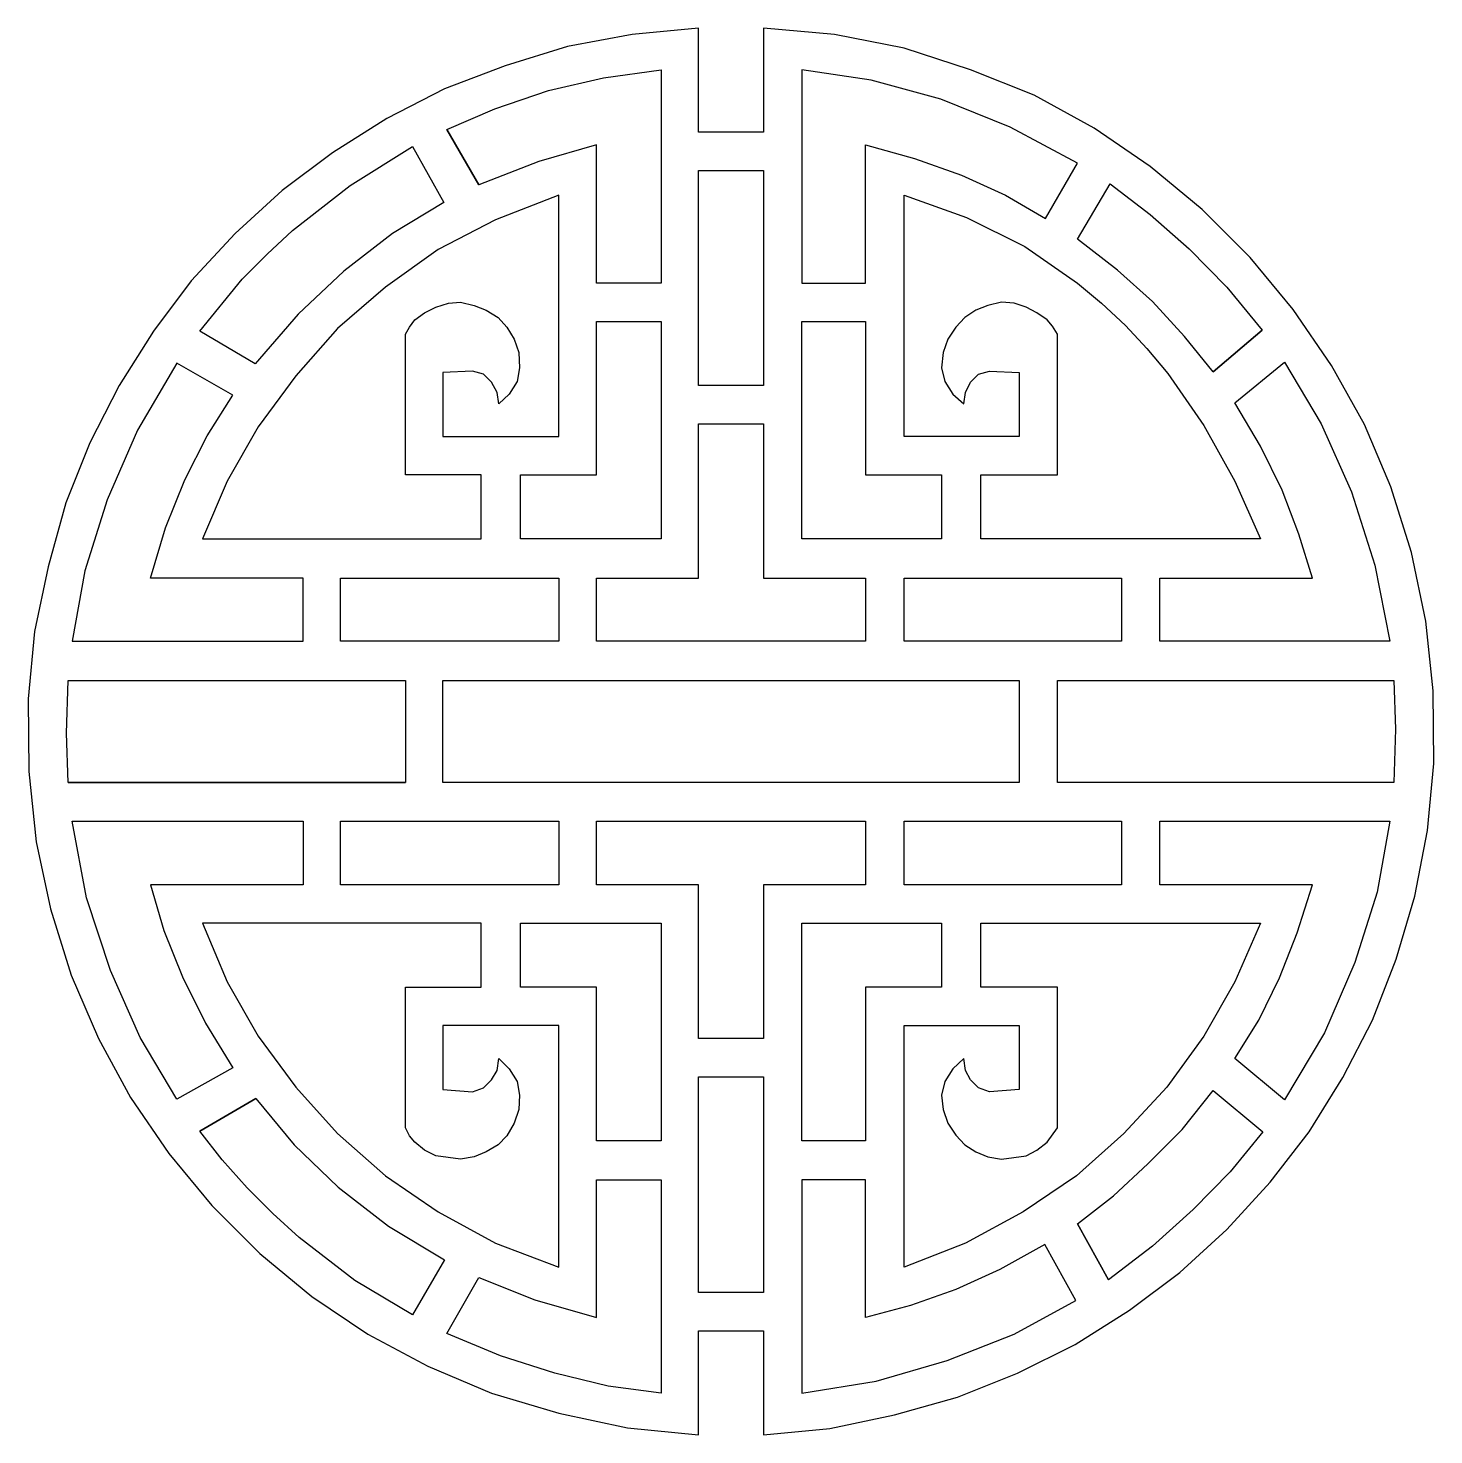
# Model space of a CAD drawing. Header units: centimetres. Extents: x 18.31 to 27.22, y -9.23 to -0.32.
import ezdxf

# ---------------------------------------------------------------- set-up
doc = ezdxf.new("R2010")
doc.units = ezdxf.units.CM
doc.header["$MEASUREMENT"] = 0
doc.layers.add('layer 1', color=7, linetype='Continuous')

msp = doc.modelspace()

# ---------------------------------------------------------------- linework, layer by layer
at = {"layer": 'layer 1', "color": 250}
for points, knots in [([(22.96891, -0.31871), (22.96891, -0.31871), (23.4195, -0.35922), (23.4195, -0.35922), (23.4195, -0.35922), (23.4195, -0.35922), (23.85996, -0.44528), (23.85996, -0.44528), (23.85996, -0.44528), (23.85996, -0.44528), (24.28018, -0.58196), (24.28018, -0.58196), (24.28018, -0.58196), (24.28018, -0.58196), (24.68521, -0.74397), (24.68521, -0.74397), (24.68521, -0.74397), (24.68521, -0.74397), (25.06492, -0.95156), (25.06492, -0.95156), (25.06492, -0.95156), (25.06492, -0.95156), (25.41932, -1.19456), (25.41932, -1.19456), (25.41932, -1.19456), (25.41932, -1.19456), (25.7484, -1.46795), (25.7484, -1.46795), (25.7484, -1.46795), (25.7484, -1.46795), (26.05217, -1.77174), (26.05217, -1.77174), (26.05217, -1.77174), (26.05217, -1.77174), (26.32556, -2.10081), (26.32556, -2.10081), (26.32556, -2.10081), (26.32556, -2.10081), (26.56858, -2.45522), (26.56858, -2.45522), (26.56858, -2.45522), (26.56858, -2.45522), (26.77616, -2.82987), (26.77616, -2.82987), (26.77616, -2.82987), (26.77616, -2.82987), (26.94323, -3.22475), (26.94323, -3.22475), (26.94323, -3.22475), (26.94323, -3.22475), (27.07486, -3.63993), (27.07486, -3.63993), (27.07486, -3.63993), (27.07486, -3.63993), (27.16599, -4.07533), (27.16599, -4.07533), (27.16599, -4.07533), (27.16599, -4.07533), (27.21156, -4.5158), (27.21156, -4.5158), (27.21156, -4.5158), (27.21156, -4.5158), (27.21662, -4.97652), (27.21662, -4.97652), (27.21662, -4.97652), (27.21662, -4.97652), (27.17612, -5.40179), (27.17612, -5.40179), (27.17612, -5.40179), (27.17612, -5.40179), (27.09511, -5.81692), (27.09511, -5.81692), (27.09511, -5.81692), (27.09511, -5.81692), (26.97867, -6.21691), (26.97867, -6.21691), (26.97867, -6.21691), (26.97867, -6.21691), (26.82679, -6.60166), (26.82679, -6.60166), (26.82679, -6.60166), (26.82679, -6.60166), (26.63946, -6.96621), (26.63946, -6.96621), (26.63946, -6.96621), (26.63946, -6.96621), (26.42682, -7.31046), (26.42682, -7.31046), (26.42682, -7.31046), (26.42682, -7.31046), (26.17874, -7.62944), (26.17874, -7.62944), (26.17874, -7.62944), (26.17874, -7.62944), (25.90535, -7.92812), (25.90535, -7.92812), (25.90535, -7.92812), (25.90535, -7.92812), (25.60664, -8.20154), (25.60664, -8.20154), (25.60664, -8.20154), (25.60664, -8.20154), (25.28768, -8.43949), (25.28768, -8.43949), (25.28768, -8.43949), (25.28768, -8.43949), (24.94341, -8.65719), (24.94341, -8.65719), (24.94341, -8.65719), (24.94341, -8.65719), (24.57889, -8.83946), (24.57889, -8.83946), (24.57889, -8.83946), (24.57889, -8.83946), (24.19917, -8.99134), (24.19917, -8.99134), (24.19917, -8.99134), (24.19917, -8.99134), (23.79921, -9.10272), (23.79921, -9.10272), (23.79921, -9.10272), (23.79921, -9.10272), (23.38912, -9.18879), (23.38912, -9.18879), (23.38912, -9.18879), (23.38912, -9.18879), (22.96891, -9.22929), (22.96891, -9.22929), (22.96891, -9.22929), (22.96891, -9.22929), (22.96891, -8.57112), (22.96891, -8.57112), (22.96891, -8.57112), (22.96891, -8.57112), (22.55882, -8.57112), (22.55882, -8.57112), (22.55882, -8.57112), (22.55882, -8.57112), (22.55882, -9.22929), (22.55882, -9.22929), (22.55882, -9.22929), (22.55882, -9.22929), (22.10823, -9.18372), (22.10823, -9.18372), (22.10823, -9.18372), (22.10823, -9.18372), (21.67282, -9.0926), (21.67282, -9.0926), (21.67282, -9.0926), (21.67282, -9.0926), (21.24754, -8.96603), (21.24754, -8.96603), (21.24754, -8.96603), (21.24754, -8.96603), (20.84252, -8.79389), (20.84252, -8.79389), (20.84252, -8.79389), (20.84252, -8.79389), (20.4628, -8.59138), (20.4628, -8.59138), (20.4628, -8.59138), (20.4628, -8.59138), (20.10841, -8.35343), (20.10841, -8.35343), (20.10841, -8.35343), (20.10841, -8.35343), (19.77932, -8.08003), (19.77932, -8.08003), (19.77932, -8.08003), (19.77932, -8.08003), (19.47555, -7.77626), (19.47555, -7.77626), (19.47555, -7.77626), (19.47555, -7.77626), (19.20216, -7.44718), (19.20216, -7.44718), (19.20216, -7.44718), (19.20216, -7.44718), (18.95914, -7.09278), (18.95914, -7.09278), (18.95914, -7.09278), (18.95914, -7.09278), (18.75663, -6.71811), (18.75663, -6.71811), (18.75663, -6.71811), (18.75663, -6.71811), (18.5845, -6.31814), (18.5845, -6.31814), (18.5845, -6.31814), (18.5845, -6.31814), (18.45286, -5.89793), (18.45286, -5.89793), (18.45286, -5.89793), (18.45286, -5.89793), (18.36173, -5.47267), (18.36173, -5.47267), (18.36173, -5.47267), (18.36173, -5.47267), (18.31616, -5.02714), (18.31616, -5.02714), (18.31616, -5.02714), (18.31616, -5.02714), (18.3111, -4.56642), (18.3111, -4.56642), (18.3111, -4.56642), (18.3111, -4.56642), (18.3516, -4.14113), (18.3516, -4.14113), (18.3516, -4.14113), (18.3516, -4.14113), (18.43767, -3.73106), (18.43767, -3.73106), (18.43767, -3.73106), (18.43767, -3.73106), (18.54905, -3.32601), (18.54905, -3.32601), (18.54905, -3.32601), (18.54905, -3.32601), (18.70094, -2.94632), (18.70094, -2.94632), (18.70094, -2.94632), (18.70094, -2.94632), (18.88827, -2.58177), (18.88827, -2.58177), (18.88827, -2.58177), (18.88827, -2.58177), (19.10596, -2.23753), (19.10596, -2.23753), (19.10596, -2.23753), (19.10596, -2.23753), (19.34392, -1.91854), (19.34392, -1.91854), (19.34392, -1.91854), (19.34392, -1.91854), (19.62238, -1.61984), (19.62238, -1.61984), (19.62238, -1.61984), (19.62238, -1.61984), (19.92108, -1.34645), (19.92108, -1.34645), (19.92108, -1.34645), (19.92108, -1.34645), (20.24004, -1.10851), (20.24004, -1.10851), (20.24004, -1.10851), (20.24004, -1.10851), (20.58431, -0.89082), (20.58431, -0.89082), (20.58431, -0.89082), (20.58431, -0.89082), (20.94884, -0.70347), (20.94884, -0.70347), (20.94884, -0.70347), (20.94884, -0.70347), (21.33361, -0.55666), (21.33361, -0.55666), (21.33361, -0.55666), (21.33361, -0.55666), (21.72851, -0.43516), (21.72851, -0.43516), (21.72851, -0.43516), (21.72851, -0.43516), (22.13861, -0.35922), (22.13861, -0.35922), (22.13861, -0.35922), (22.13861, -0.35922), (22.55882, -0.31871), (22.55882, -0.31871), (22.55882, -0.31871), (22.55882, -0.31871), (22.55882, -0.97686), (22.55882, -0.97686), (22.55882, -0.97686), (22.55882, -0.97686), (22.96891, -0.97686), (22.96891, -0.97686), (22.96891, -0.97686), (22.96891, -0.97686), (22.96891, -0.31871), (22.96891, -0.31871)], [0, 0, 0, 0, 0.0140845, 0.0140845, 0.0140845, 0.0140845, 0.028169, 0.028169, 0.028169, 0.028169, 0.0422535, 0.0422535, 0.0422535, 0.0422535, 0.056338, 0.056338, 0.056338, 0.056338, 0.0704225, 0.0704225, 0.0704225, 0.0704225, 0.084507, 0.084507, 0.084507, 0.084507, 0.0985915, 0.0985915, 0.0985915, 0.0985915, 0.1126761, 0.1126761, 0.1126761, 0.1126761, 0.1267606, 0.1267606, 0.1267606, 0.1267606, 0.1408451, 0.1408451, 0.1408451, 0.1408451, 0.1549296, 0.1549296, 0.1549296, 0.1549296, 0.1690141, 0.1690141, 0.1690141, 0.1690141, 0.1830986, 0.1830986, 0.1830986, 0.1830986, 0.1971831, 0.1971831, 0.1971831, 0.1971831, 0.2112676, 0.2112676, 0.2112676, 0.2112676, 0.2253521, 0.2253521, 0.2253521, 0.2253521, 0.2394366, 0.2394366, 0.2394366, 0.2394366, 0.2535211, 0.2535211, 0.2535211, 0.2535211, 0.2676056, 0.2676056, 0.2676056, 0.2676056, 0.2816901, 0.2816901, 0.2816901, 0.2816901, 0.2957746, 0.2957746, 0.2957746, 0.2957746, 0.3098592, 0.3098592, 0.3098592, 0.3098592, 0.3239437, 0.3239437, 0.3239437, 0.3239437, 0.3380282, 0.3380282, 0.3380282, 0.3380282, 0.3521127, 0.3521127, 0.3521127, 0.3521127, 0.3661972, 0.3661972, 0.3661972, 0.3661972, 0.3802817, 0.3802817, 0.3802817, 0.3802817, 0.3943662, 0.3943662, 0.3943662, 0.3943662, 0.4084507, 0.4084507, 0.4084507, 0.4084507, 0.4225352, 0.4225352, 0.4225352, 0.4225352, 0.4366197, 0.4366197, 0.4366197, 0.4366197, 0.4507042, 0.4507042, 0.4507042, 0.4507042, 0.4647887, 0.4647887, 0.4647887, 0.4647887, 0.4788732, 0.4788732, 0.4788732, 0.4788732, 0.4929577, 0.4929577, 0.4929577, 0.4929577, 0.5070423, 0.5070423, 0.5070423, 0.5070423, 0.5211268, 0.5211268, 0.5211268, 0.5211268, 0.5352113, 0.5352113, 0.5352113, 0.5352113, 0.5492958, 0.5492958, 0.5492958, 0.5492958, 0.5633803, 0.5633803, 0.5633803, 0.5633803, 0.5774648, 0.5774648, 0.5774648, 0.5774648, 0.5915493, 0.5915493, 0.5915493, 0.5915493, 0.6056338, 0.6056338, 0.6056338, 0.6056338, 0.6197183, 0.6197183, 0.6197183, 0.6197183, 0.6338028, 0.6338028, 0.6338028, 0.6338028, 0.6478873, 0.6478873, 0.6478873, 0.6478873, 0.6619718, 0.6619718, 0.6619718, 0.6619718, 0.6760563, 0.6760563, 0.6760563, 0.6760563, 0.6901408, 0.6901408, 0.6901408, 0.6901408, 0.7042254, 0.7042254, 0.7042254, 0.7042254, 0.7183099, 0.7183099, 0.7183099, 0.7183099, 0.7323944, 0.7323944, 0.7323944, 0.7323944, 0.7464789, 0.7464789, 0.7464789, 0.7464789, 0.7605634, 0.7605634, 0.7605634, 0.7605634, 0.7746479, 0.7746479, 0.7746479, 0.7746479, 0.7887324, 0.7887324, 0.7887324, 0.7887324, 0.8028169, 0.8028169, 0.8028169, 0.8028169, 0.8169014, 0.8169014, 0.8169014, 0.8169014, 0.8309859, 0.8309859, 0.8309859, 0.8309859, 0.8450704, 0.8450704, 0.8450704, 0.8450704, 0.8591549, 0.8591549, 0.8591549, 0.8591549, 0.8732394, 0.8732394, 0.8732394, 0.8732394, 0.8873239, 0.8873239, 0.8873239, 0.8873239, 0.9014085, 0.9014085, 0.9014085, 0.9014085, 0.915493, 0.915493, 0.915493, 0.915493, 0.9295775, 0.9295775, 0.9295775, 0.9295775, 0.943662, 0.943662, 0.943662, 0.943662, 0.9577465, 0.9577465, 0.9577465, 0.9577465, 0.971831, 0.971831, 0.971831, 0.971831, 1, 1, 1, 1]), ([(21.16654, -1.31102), (21.16654, -1.31102), (21.54625, -1.16418), (21.54625, -1.16418), (21.54625, -1.16418), (21.54625, -1.16418), (21.91077, -1.05788), (21.91077, -1.05788), (21.91077, -1.05788), (21.91077, -1.05788), (21.91077, -1.93375), (21.91077, -1.93375), (21.91077, -1.93375), (21.91077, -1.93375), (22.32086, -1.93375), (22.32086, -1.93375), (22.32086, -1.93375), (22.32086, -1.93375), (22.32086, -0.58196), (22.32086, -0.58196), (22.32086, -0.58196), (22.32086, -0.58196), (21.95634, -0.63258), (21.95634, -0.63258), (21.95634, -0.63258), (21.95634, -0.63258), (21.607, -0.71359), (21.607, -0.71359), (21.607, -0.71359), (21.607, -0.71359), (21.2678, -0.83006), (21.2678, -0.83006), (21.2678, -0.83006), (21.2678, -0.83006), (20.96403, -0.96169), (20.96403, -0.96169), (20.96403, -0.96169), (20.96403, -0.96169), (21.16654, -1.31102), (21.16654, -1.31102)], [0, 0, 0, 0, 0.0909091, 0.0909091, 0.0909091, 0.0909091, 0.1818182, 0.1818182, 0.1818182, 0.1818182, 0.2727273, 0.2727273, 0.2727273, 0.2727273, 0.3636364, 0.3636364, 0.3636364, 0.3636364, 0.4545455, 0.4545455, 0.4545455, 0.4545455, 0.5454545, 0.5454545, 0.5454545, 0.5454545, 0.6363636, 0.6363636, 0.6363636, 0.6363636, 0.7272727, 0.7272727, 0.7272727, 0.7272727, 0.8181818, 0.8181818, 0.8181818, 0.8181818, 1, 1, 1, 1]), ([(24.75609, -1.52367), (24.75609, -1.52367), (24.50294, -1.37682), (24.50294, -1.37682), (24.50294, -1.37682), (24.50294, -1.37682), (24.22449, -1.25027), (24.22449, -1.25027), (24.22449, -1.25027), (24.22449, -1.25027), (23.92578, -1.14393), (23.92578, -1.14393), (23.92578, -1.14393), (23.92578, -1.14393), (23.61695, -1.05788), (23.61695, -1.05788), (23.61695, -1.05788), (23.61695, -1.05788), (23.61695, -1.93375), (23.61695, -1.93375), (23.61695, -1.93375), (23.61695, -1.93375), (23.21192, -1.93375), (23.21192, -1.93375), (23.21192, -1.93375), (23.21192, -1.93375), (23.21192, -0.58196), (23.21192, -0.58196), (23.21192, -0.58196), (23.21192, -0.58196), (23.65239, -0.64779), (23.65239, -0.64779), (23.65239, -0.64779), (23.65239, -0.64779), (24.09286, -0.7693), (24.09286, -0.7693), (24.09286, -0.7693), (24.09286, -0.7693), (24.53332, -0.94649), (24.53332, -0.94649), (24.53332, -0.94649), (24.53332, -0.94649), (24.9586, -1.17431), (24.9586, -1.17431), (24.9586, -1.17431), (24.9586, -1.17431), (24.75609, -1.52367), (24.75609, -1.52367)], [0, 0, 0, 0, 0.0769231, 0.0769231, 0.0769231, 0.0769231, 0.1538462, 0.1538462, 0.1538462, 0.1538462, 0.2307692, 0.2307692, 0.2307692, 0.2307692, 0.3076923, 0.3076923, 0.3076923, 0.3076923, 0.3846154, 0.3846154, 0.3846154, 0.3846154, 0.4615385, 0.4615385, 0.4615385, 0.4615385, 0.5384615, 0.5384615, 0.5384615, 0.5384615, 0.6153846, 0.6153846, 0.6153846, 0.6153846, 0.6923077, 0.6923077, 0.6923077, 0.6923077, 0.7692308, 0.7692308, 0.7692308, 0.7692308, 0.8461538, 0.8461538, 0.8461538, 0.8461538, 1, 1, 1, 1]), ([(20.96403, -0.96169), (20.96403, -0.96169), (21.16654, -1.31102), (21.16654, -1.31102), (21.16654, -1.31102), (21.16654, -1.31102), (20.96403, -0.96169), (20.96403, -0.96169)], [0, 0, 0, 0, 0.3333333, 0.3333333, 0.3333333, 0.3333333, 1, 1, 1, 1]), ([(19.74894, -2.4451), (19.74894, -2.4451), (20.02234, -2.13118), (20.02234, -2.13118), (20.02234, -2.13118), (20.02234, -2.13118), (20.31092, -1.85779), (20.31092, -1.85779), (20.31092, -1.85779), (20.31092, -1.85779), (20.61975, -1.61984), (20.61975, -1.61984), (20.61975, -1.61984), (20.61975, -1.61984), (20.94377, -1.42241), (20.94377, -1.42241), (20.94377, -1.42241), (20.94377, -1.42241), (20.74633, -1.06801), (20.74633, -1.06801), (20.74633, -1.06801), (20.74633, -1.06801), (20.35142, -1.31607), (20.35142, -1.31607), (20.35142, -1.31607), (20.35142, -1.31607), (19.9869, -1.59958), (19.9869, -1.59958), (19.9869, -1.59958), (19.9869, -1.59958), (19.82489, -1.75149), (19.82489, -1.75149), (19.82489, -1.75149), (19.82489, -1.75149), (19.66794, -1.90842), (19.66794, -1.90842), (19.66794, -1.90842), (19.66794, -1.90842), (19.39961, -2.23753), (19.39961, -2.23753), (19.39961, -2.23753), (19.39961, -2.23753), (19.74894, -2.4451), (19.74894, -2.4451)], [0, 0, 0, 0, 0.0833333, 0.0833333, 0.0833333, 0.0833333, 0.1666667, 0.1666667, 0.1666667, 0.1666667, 0.25, 0.25, 0.25, 0.25, 0.3333333, 0.3333333, 0.3333333, 0.3333333, 0.4166667, 0.4166667, 0.4166667, 0.4166667, 0.5, 0.5, 0.5, 0.5, 0.5833333, 0.5833333, 0.5833333, 0.5833333, 0.6666667, 0.6666667, 0.6666667, 0.6666667, 0.75, 0.75, 0.75, 0.75, 0.8333333, 0.8333333, 0.8333333, 0.8333333, 1, 1, 1, 1]), ([(22.96891, -2.58177), (22.96891, -2.58177), (22.96891, -1.21989), (22.96891, -1.21989), (22.96891, -1.21989), (22.96891, -1.21989), (22.55882, -1.21989), (22.55882, -1.21989), (22.55882, -1.21989), (22.55882, -1.21989), (22.55882, -2.58177), (22.55882, -2.58177), (22.55882, -2.58177), (22.55882, -2.58177), (22.96891, -2.58177), (22.96891, -2.58177)], [0, 0, 0, 0, 0.2, 0.2, 0.2, 0.2, 0.4, 0.4, 0.4, 0.4, 0.6, 0.6, 0.6, 0.6, 1, 1, 1, 1]), ([(26.12812, -2.23244), (26.12812, -2.23244), (25.90535, -1.95905), (25.90535, -1.95905), (25.90535, -1.95905), (25.90535, -1.95905), (25.66739, -1.71605), (25.66739, -1.71605), (25.66739, -1.71605), (25.66739, -1.71605), (25.41932, -1.49833), (25.41932, -1.49833), (25.41932, -1.49833), (25.41932, -1.49833), (25.16617, -1.30594), (25.16617, -1.30594), (25.16617, -1.30594), (25.16617, -1.30594), (24.9586, -1.6553), (24.9586, -1.6553), (24.9586, -1.6553), (24.9586, -1.6553), (25.21174, -1.85275), (25.21174, -1.85275), (25.21174, -1.85275), (25.21174, -1.85275), (25.43451, -2.05018), (25.43451, -2.05018), (25.43451, -2.05018), (25.43451, -2.05018), (25.63702, -2.27294), (25.63702, -2.27294), (25.63702, -2.27294), (25.63702, -2.27294), (25.81928, -2.49573), (25.81928, -2.49573), (25.81928, -2.49573), (25.81928, -2.49573), (26.12812, -2.23244), (26.12812, -2.23244)], [0, 0, 0, 0, 0.0909091, 0.0909091, 0.0909091, 0.0909091, 0.1818182, 0.1818182, 0.1818182, 0.1818182, 0.2727273, 0.2727273, 0.2727273, 0.2727273, 0.3636364, 0.3636364, 0.3636364, 0.3636364, 0.4545455, 0.4545455, 0.4545455, 0.4545455, 0.5454545, 0.5454545, 0.5454545, 0.5454545, 0.6363636, 0.6363636, 0.6363636, 0.6363636, 0.7272727, 0.7272727, 0.7272727, 0.7272727, 0.8181818, 0.8181818, 0.8181818, 0.8181818, 1, 1, 1, 1]), ([(19.4148, -3.55386), (19.4148, -3.55386), (19.57175, -3.18933), (19.57175, -3.18933), (19.57175, -3.18933), (19.57175, -3.18933), (19.7692, -2.84504), (19.7692, -2.84504), (19.7692, -2.84504), (19.7692, -2.84504), (20.00715, -2.52102), (20.00715, -2.52102), (20.00715, -2.52102), (20.00715, -2.52102), (20.27042, -2.22232), (20.27042, -2.22232), (20.27042, -2.22232), (20.27042, -2.22232), (20.57419, -1.95905), (20.57419, -1.95905), (20.57419, -1.95905), (20.57419, -1.95905), (20.90834, -1.72111), (20.90834, -1.72111), (20.90834, -1.72111), (20.90834, -1.72111), (21.27286, -1.53379), (21.27286, -1.53379), (21.27286, -1.53379), (21.27286, -1.53379), (21.67282, -1.37682), (21.67282, -1.37682), (21.67282, -1.37682), (21.67282, -1.37682), (21.67282, -2.90582), (21.67282, -2.90582), (21.67282, -2.90582), (21.67282, -2.90582), (20.93871, -2.90582), (20.93871, -2.90582), (20.93871, -2.90582), (20.93871, -2.90582), (20.93871, -2.50077), (20.93871, -2.50077), (20.93871, -2.50077), (20.93871, -2.50077), (21.12603, -2.49064), (21.12603, -2.49064), (21.12603, -2.49064), (21.12603, -2.49064), (21.19691, -2.51089), (21.19691, -2.51089), (21.19691, -2.51089), (21.19691, -2.51089), (21.24754, -2.56152), (21.24754, -2.56152), (21.24754, -2.56152), (21.24754, -2.56152), (21.28299, -2.62736), (21.28299, -2.62736), (21.28299, -2.62736), (21.28299, -2.62736), (21.29311, -2.69824), (21.29311, -2.69824), (21.29311, -2.69824), (21.29311, -2.69824), (21.35893, -2.63749), (21.35893, -2.63749), (21.35893, -2.63749), (21.35893, -2.63749), (21.40956, -2.55648), (21.40956, -2.55648), (21.40956, -2.55648), (21.40956, -2.55648), (21.42474, -2.47039), (21.42474, -2.47039), (21.42474, -2.47039), (21.42474, -2.47039), (21.41968, -2.37422), (21.41968, -2.37422), (21.41968, -2.37422), (21.41968, -2.37422), (21.38931, -2.28815), (21.38931, -2.28815), (21.38931, -2.28815), (21.38931, -2.28815), (21.34374, -2.21219), (21.34374, -2.21219), (21.34374, -2.21219), (21.34374, -2.21219), (21.28805, -2.15144), (21.28805, -2.15144), (21.28805, -2.15144), (21.28805, -2.15144), (21.2121, -2.10589), (21.2121, -2.10589), (21.2121, -2.10589), (21.2121, -2.10589), (21.13616, -2.07551), (21.13616, -2.07551), (21.13616, -2.07551), (21.13616, -2.07551), (21.05009, -2.05526), (21.05009, -2.05526), (21.05009, -2.05526), (21.05009, -2.05526), (20.97415, -2.06031), (20.97415, -2.06031), (20.97415, -2.06031), (20.97415, -2.06031), (20.89315, -2.08564), (20.89315, -2.08564), (20.89315, -2.08564), (20.89315, -2.08564), (20.82227, -2.12106), (20.82227, -2.12106), (20.82227, -2.12106), (20.82227, -2.12106), (20.76152, -2.16665), (20.76152, -2.16665), (20.76152, -2.16665), (20.76152, -2.16665), (20.72608, -2.21219), (20.72608, -2.21219), (20.72608, -2.21219), (20.72608, -2.21219), (20.70076, -2.25778), (20.70076, -2.25778), (20.70076, -2.25778), (20.70076, -2.25778), (20.70076, -3.14883), (20.70076, -3.14883), (20.70076, -3.14883), (20.70076, -3.14883), (21.18173, -3.14883), (21.18173, -3.14883), (21.18173, -3.14883), (21.18173, -3.14883), (21.18173, -3.55386), (21.18173, -3.55386), (21.18173, -3.55386), (21.18173, -3.55386), (19.4148, -3.55386), (19.4148, -3.55386)], [0, 0, 0, 0, 0.027027, 0.027027, 0.027027, 0.027027, 0.0540541, 0.0540541, 0.0540541, 0.0540541, 0.0810811, 0.0810811, 0.0810811, 0.0810811, 0.1081081, 0.1081081, 0.1081081, 0.1081081, 0.1351351, 0.1351351, 0.1351351, 0.1351351, 0.1621622, 0.1621622, 0.1621622, 0.1621622, 0.1891892, 0.1891892, 0.1891892, 0.1891892, 0.2162162, 0.2162162, 0.2162162, 0.2162162, 0.2432432, 0.2432432, 0.2432432, 0.2432432, 0.2702703, 0.2702703, 0.2702703, 0.2702703, 0.2972973, 0.2972973, 0.2972973, 0.2972973, 0.3243243, 0.3243243, 0.3243243, 0.3243243, 0.3513514, 0.3513514, 0.3513514, 0.3513514, 0.3783784, 0.3783784, 0.3783784, 0.3783784, 0.4054054, 0.4054054, 0.4054054, 0.4054054, 0.4324324, 0.4324324, 0.4324324, 0.4324324, 0.4594595, 0.4594595, 0.4594595, 0.4594595, 0.4864865, 0.4864865, 0.4864865, 0.4864865, 0.5135135, 0.5135135, 0.5135135, 0.5135135, 0.5405405, 0.5405405, 0.5405405, 0.5405405, 0.5675676, 0.5675676, 0.5675676, 0.5675676, 0.5945946, 0.5945946, 0.5945946, 0.5945946, 0.6216216, 0.6216216, 0.6216216, 0.6216216, 0.6486486, 0.6486486, 0.6486486, 0.6486486, 0.6756757, 0.6756757, 0.6756757, 0.6756757, 0.7027027, 0.7027027, 0.7027027, 0.7027027, 0.7297297, 0.7297297, 0.7297297, 0.7297297, 0.7567568, 0.7567568, 0.7567568, 0.7567568, 0.7837838, 0.7837838, 0.7837838, 0.7837838, 0.8108108, 0.8108108, 0.8108108, 0.8108108, 0.8378378, 0.8378378, 0.8378378, 0.8378378, 0.8648649, 0.8648649, 0.8648649, 0.8648649, 0.8918919, 0.8918919, 0.8918919, 0.8918919, 0.9189189, 0.9189189, 0.9189189, 0.9189189, 0.9459459, 0.9459459, 0.9459459, 0.9459459, 1, 1, 1, 1]), ([(26.11799, -3.55386), (26.11799, -3.55386), (25.95598, -3.18933), (25.95598, -3.18933), (25.95598, -3.18933), (25.95598, -3.18933), (25.75853, -2.83492), (25.75853, -2.83492), (25.75853, -2.83492), (25.75853, -2.83492), (25.5307, -2.50585), (25.5307, -2.50585), (25.5307, -2.50585), (25.5307, -2.50585), (25.39907, -2.3489), (25.39907, -2.3489), (25.39907, -2.3489), (25.39907, -2.3489), (25.26237, -2.20206), (25.26237, -2.20206), (25.26237, -2.20206), (25.26237, -2.20206), (25.11048, -2.06031), (25.11048, -2.06031), (25.11048, -2.06031), (25.11048, -2.06031), (24.9586, -1.93375), (24.9586, -1.93375), (24.9586, -1.93375), (24.9586, -1.93375), (24.62445, -1.70087), (24.62445, -1.70087), (24.62445, -1.70087), (24.62445, -1.70087), (24.25487, -1.51858), (24.25487, -1.51858), (24.25487, -1.51858), (24.25487, -1.51858), (23.85996, -1.37682), (23.85996, -1.37682), (23.85996, -1.37682), (23.85996, -1.37682), (23.85996, -2.90582), (23.85996, -2.90582), (23.85996, -2.90582), (23.85996, -2.90582), (24.58901, -2.90582), (24.58901, -2.90582), (24.58901, -2.90582), (24.58901, -2.90582), (24.58901, -2.50077), (24.58901, -2.50077), (24.58901, -2.50077), (24.58901, -2.50077), (24.40168, -2.49064), (24.40168, -2.49064), (24.40168, -2.49064), (24.40168, -2.49064), (24.33081, -2.51089), (24.33081, -2.51089), (24.33081, -2.51089), (24.33081, -2.51089), (24.28018, -2.56152), (24.28018, -2.56152), (24.28018, -2.56152), (24.28018, -2.56152), (24.2498, -2.62736), (24.2498, -2.62736), (24.2498, -2.62736), (24.2498, -2.62736), (24.23968, -2.69824), (24.23968, -2.69824), (24.23968, -2.69824), (24.23968, -2.69824), (24.1688, -2.63749), (24.1688, -2.63749), (24.1688, -2.63749), (24.1688, -2.63749), (24.11817, -2.55648), (24.11817, -2.55648), (24.11817, -2.55648), (24.11817, -2.55648), (24.09792, -2.47039), (24.09792, -2.47039), (24.09792, -2.47039), (24.09792, -2.47039), (24.10805, -2.37422), (24.10805, -2.37422), (24.10805, -2.37422), (24.10805, -2.37422), (24.13843, -2.28815), (24.13843, -2.28815), (24.13843, -2.28815), (24.13843, -2.28815), (24.18905, -2.21219), (24.18905, -2.21219), (24.18905, -2.21219), (24.18905, -2.21219), (24.24474, -2.15144), (24.24474, -2.15144), (24.24474, -2.15144), (24.24474, -2.15144), (24.31562, -2.10589), (24.31562, -2.10589), (24.31562, -2.10589), (24.31562, -2.10589), (24.39156, -2.07551), (24.39156, -2.07551), (24.39156, -2.07551), (24.39156, -2.07551), (24.47763, -2.05526), (24.47763, -2.05526), (24.47763, -2.05526), (24.47763, -2.05526), (24.55863, -2.06031), (24.55863, -2.06031), (24.55863, -2.06031), (24.55863, -2.06031), (24.63458, -2.08564), (24.63458, -2.08564), (24.63458, -2.08564), (24.63458, -2.08564), (24.7004, -2.12106), (24.7004, -2.12106), (24.7004, -2.12106), (24.7004, -2.12106), (24.76621, -2.16665), (24.76621, -2.16665), (24.76621, -2.16665), (24.76621, -2.16665), (24.80165, -2.20715), (24.80165, -2.20715), (24.80165, -2.20715), (24.80165, -2.20715), (24.83203, -2.25778), (24.83203, -2.25778), (24.83203, -2.25778), (24.83203, -2.25778), (24.83203, -3.14883), (24.83203, -3.14883), (24.83203, -3.14883), (24.83203, -3.14883), (24.346, -3.14883), (24.346, -3.14883), (24.346, -3.14883), (24.346, -3.14883), (24.346, -3.55386), (24.346, -3.55386), (24.346, -3.55386), (24.346, -3.55386), (26.11799, -3.55386), (26.11799, -3.55386)], [0, 0, 0, 0, 0.025641, 0.025641, 0.025641, 0.025641, 0.0512821, 0.0512821, 0.0512821, 0.0512821, 0.0769231, 0.0769231, 0.0769231, 0.0769231, 0.1025641, 0.1025641, 0.1025641, 0.1025641, 0.1282051, 0.1282051, 0.1282051, 0.1282051, 0.1538462, 0.1538462, 0.1538462, 0.1538462, 0.1794872, 0.1794872, 0.1794872, 0.1794872, 0.2051282, 0.2051282, 0.2051282, 0.2051282, 0.2307692, 0.2307692, 0.2307692, 0.2307692, 0.2564103, 0.2564103, 0.2564103, 0.2564103, 0.2820513, 0.2820513, 0.2820513, 0.2820513, 0.3076923, 0.3076923, 0.3076923, 0.3076923, 0.3333333, 0.3333333, 0.3333333, 0.3333333, 0.3589744, 0.3589744, 0.3589744, 0.3589744, 0.3846154, 0.3846154, 0.3846154, 0.3846154, 0.4102564, 0.4102564, 0.4102564, 0.4102564, 0.4358974, 0.4358974, 0.4358974, 0.4358974, 0.4615385, 0.4615385, 0.4615385, 0.4615385, 0.4871795, 0.4871795, 0.4871795, 0.4871795, 0.5128205, 0.5128205, 0.5128205, 0.5128205, 0.5384615, 0.5384615, 0.5384615, 0.5384615, 0.5641026, 0.5641026, 0.5641026, 0.5641026, 0.5897436, 0.5897436, 0.5897436, 0.5897436, 0.6153846, 0.6153846, 0.6153846, 0.6153846, 0.6410256, 0.6410256, 0.6410256, 0.6410256, 0.6666667, 0.6666667, 0.6666667, 0.6666667, 0.6923077, 0.6923077, 0.6923077, 0.6923077, 0.7179487, 0.7179487, 0.7179487, 0.7179487, 0.7435897, 0.7435897, 0.7435897, 0.7435897, 0.7692308, 0.7692308, 0.7692308, 0.7692308, 0.7948718, 0.7948718, 0.7948718, 0.7948718, 0.8205128, 0.8205128, 0.8205128, 0.8205128, 0.8461538, 0.8461538, 0.8461538, 0.8461538, 0.8717949, 0.8717949, 0.8717949, 0.8717949, 0.8974359, 0.8974359, 0.8974359, 0.8974359, 0.9230769, 0.9230769, 0.9230769, 0.9230769, 0.9487179, 0.9487179, 0.9487179, 0.9487179, 1, 1, 1, 1]), ([(21.42981, -3.14883), (21.42981, -3.14883), (21.42981, -3.55386), (21.42981, -3.55386), (21.42981, -3.55386), (21.42981, -3.55386), (22.32086, -3.55386), (22.32086, -3.55386), (22.32086, -3.55386), (22.32086, -3.55386), (22.32086, -2.17677), (22.32086, -2.17677), (22.32086, -2.17677), (22.32086, -2.17677), (21.91077, -2.17677), (21.91077, -2.17677), (21.91077, -2.17677), (21.91077, -2.17677), (21.91077, -3.14883), (21.91077, -3.14883), (21.91077, -3.14883), (21.91077, -3.14883), (21.42981, -3.14883), (21.42981, -3.14883)], [0, 0, 0, 0, 0.1428571, 0.1428571, 0.1428571, 0.1428571, 0.2857143, 0.2857143, 0.2857143, 0.2857143, 0.4285714, 0.4285714, 0.4285714, 0.4285714, 0.5714286, 0.5714286, 0.5714286, 0.5714286, 0.7142857, 0.7142857, 0.7142857, 0.7142857, 1, 1, 1, 1]), ([(23.61695, -2.17677), (23.61695, -2.17677), (23.21192, -2.17677), (23.21192, -2.17677), (23.21192, -2.17677), (23.21192, -2.17677), (23.21192, -3.55386), (23.21192, -3.55386), (23.21192, -3.55386), (23.21192, -3.55386), (24.09792, -3.55386), (24.09792, -3.55386), (24.09792, -3.55386), (24.09792, -3.55386), (24.09792, -3.14883), (24.09792, -3.14883), (24.09792, -3.14883), (24.09792, -3.14883), (23.61695, -3.14883), (23.61695, -3.14883), (23.61695, -3.14883), (23.61695, -3.14883), (23.61695, -2.17677), (23.61695, -2.17677)], [0, 0, 0, 0, 0.1428571, 0.1428571, 0.1428571, 0.1428571, 0.2857143, 0.2857143, 0.2857143, 0.2857143, 0.4285714, 0.4285714, 0.4285714, 0.4285714, 0.5714286, 0.5714286, 0.5714286, 0.5714286, 0.7142857, 0.7142857, 0.7142857, 0.7142857, 1, 1, 1, 1]), ([(25.81928, -2.49573), (25.81928, -2.49573), (26.12812, -2.23244), (26.12812, -2.23244), (26.12812, -2.23244), (26.12812, -2.23244), (25.81928, -2.49573), (25.81928, -2.49573)], [0, 0, 0, 0, 0.3333333, 0.3333333, 0.3333333, 0.3333333, 1, 1, 1, 1]), ([(18.58956, -4.2019), (18.58956, -4.2019), (18.67057, -3.75635), (18.67057, -3.75635), (18.67057, -3.75635), (18.67057, -3.75635), (18.81232, -3.30576), (18.81232, -3.30576), (18.81232, -3.30576), (18.81232, -3.30576), (19.00471, -2.8653), (19.00471, -2.8653), (19.00471, -2.8653), (19.00471, -2.8653), (19.25279, -2.44002), (19.25279, -2.44002), (19.25279, -2.44002), (19.25279, -2.44002), (19.60719, -2.64253), (19.60719, -2.64253), (19.60719, -2.64253), (19.60719, -2.64253), (19.44518, -2.90076), (19.44518, -2.90076), (19.44518, -2.90076), (19.44518, -2.90076), (19.30342, -3.17921), (19.30342, -3.17921), (19.30342, -3.17921), (19.30342, -3.17921), (19.18191, -3.48298), (19.18191, -3.48298), (19.18191, -3.48298), (19.18191, -3.48298), (19.08571, -3.80194), (19.08571, -3.80194), (19.08571, -3.80194), (19.08571, -3.80194), (20.05272, -3.80194), (20.05272, -3.80194), (20.05272, -3.80194), (20.05272, -3.80194), (20.05272, -4.2019), (20.05272, -4.2019), (20.05272, -4.2019), (20.05272, -4.2019), (18.58956, -4.2019), (18.58956, -4.2019)], [0, 0, 0, 0, 0.0769231, 0.0769231, 0.0769231, 0.0769231, 0.1538462, 0.1538462, 0.1538462, 0.1538462, 0.2307692, 0.2307692, 0.2307692, 0.2307692, 0.3076923, 0.3076923, 0.3076923, 0.3076923, 0.3846154, 0.3846154, 0.3846154, 0.3846154, 0.4615385, 0.4615385, 0.4615385, 0.4615385, 0.5384615, 0.5384615, 0.5384615, 0.5384615, 0.6153846, 0.6153846, 0.6153846, 0.6153846, 0.6923077, 0.6923077, 0.6923077, 0.6923077, 0.7692308, 0.7692308, 0.7692308, 0.7692308, 0.8461538, 0.8461538, 0.8461538, 0.8461538, 1, 1, 1, 1]), ([(26.93817, -4.2019), (26.93817, -4.2019), (26.84197, -3.72093), (26.84197, -3.72093), (26.84197, -3.72093), (26.84197, -3.72093), (26.69515, -3.25513), (26.69515, -3.25513), (26.69515, -3.25513), (26.69515, -3.25513), (26.50276, -2.82479), (26.50276, -2.82479), (26.50276, -2.82479), (26.50276, -2.82479), (26.26987, -2.43498), (26.26987, -2.43498), (26.26987, -2.43498), (26.26987, -2.43498), (25.95598, -2.69316), (25.95598, -2.69316), (25.95598, -2.69316), (25.95598, -2.69316), (26.11799, -2.96657), (26.11799, -2.96657), (26.11799, -2.96657), (26.11799, -2.96657), (26.25469, -3.245), (26.25469, -3.245), (26.25469, -3.245), (26.25469, -3.245), (26.361, -3.52348), (26.361, -3.52348), (26.361, -3.52348), (26.361, -3.52348), (26.44707, -3.80194), (26.44707, -3.80194), (26.44707, -3.80194), (26.44707, -3.80194), (25.48007, -3.80194), (25.48007, -3.80194), (25.48007, -3.80194), (25.48007, -3.80194), (25.48007, -4.2019), (25.48007, -4.2019), (25.48007, -4.2019), (25.48007, -4.2019), (26.93817, -4.2019), (26.93817, -4.2019)], [0, 0, 0, 0, 0.0769231, 0.0769231, 0.0769231, 0.0769231, 0.1538462, 0.1538462, 0.1538462, 0.1538462, 0.2307692, 0.2307692, 0.2307692, 0.2307692, 0.3076923, 0.3076923, 0.3076923, 0.3076923, 0.3846154, 0.3846154, 0.3846154, 0.3846154, 0.4615385, 0.4615385, 0.4615385, 0.4615385, 0.5384615, 0.5384615, 0.5384615, 0.5384615, 0.6153846, 0.6153846, 0.6153846, 0.6153846, 0.6923077, 0.6923077, 0.6923077, 0.6923077, 0.7692308, 0.7692308, 0.7692308, 0.7692308, 0.8461538, 0.8461538, 0.8461538, 0.8461538, 1, 1, 1, 1]), ([(21.91077, -3.80194), (21.91077, -3.80194), (21.91077, -4.2019), (21.91077, -4.2019), (21.91077, -4.2019), (21.91077, -4.2019), (23.61695, -4.2019), (23.61695, -4.2019), (23.61695, -4.2019), (23.61695, -4.2019), (23.61695, -3.80194), (23.61695, -3.80194), (23.61695, -3.80194), (23.61695, -3.80194), (22.96891, -3.80194), (22.96891, -3.80194), (22.96891, -3.80194), (22.96891, -3.80194), (22.96891, -2.82479), (22.96891, -2.82479), (22.96891, -2.82479), (22.96891, -2.82479), (22.55882, -2.82479), (22.55882, -2.82479), (22.55882, -2.82479), (22.55882, -2.82479), (22.55882, -3.80194), (22.55882, -3.80194), (22.55882, -3.80194), (22.55882, -3.80194), (21.91077, -3.80194), (21.91077, -3.80194)], [0, 0, 0, 0, 0.1111111, 0.1111111, 0.1111111, 0.1111111, 0.2222222, 0.2222222, 0.2222222, 0.2222222, 0.3333333, 0.3333333, 0.3333333, 0.3333333, 0.4444444, 0.4444444, 0.4444444, 0.4444444, 0.5555556, 0.5555556, 0.5555556, 0.5555556, 0.6666667, 0.6666667, 0.6666667, 0.6666667, 0.7777778, 0.7777778, 0.7777778, 0.7777778, 1, 1, 1, 1]), ([(21.67282, -4.2019), (21.67282, -4.2019), (21.67282, -3.80194), (21.67282, -3.80194), (21.67282, -3.80194), (21.67282, -3.80194), (20.29067, -3.80194), (20.29067, -3.80194), (20.29067, -3.80194), (20.29067, -3.80194), (20.29067, -4.2019), (20.29067, -4.2019), (20.29067, -4.2019), (20.29067, -4.2019), (21.67282, -4.2019), (21.67282, -4.2019)], [0, 0, 0, 0, 0.2, 0.2, 0.2, 0.2, 0.4, 0.4, 0.4, 0.4, 0.6, 0.6, 0.6, 0.6, 1, 1, 1, 1]), ([(23.85996, -3.80194), (23.85996, -3.80194), (23.85996, -4.2019), (23.85996, -4.2019), (23.85996, -4.2019), (23.85996, -4.2019), (25.23705, -4.2019), (25.23705, -4.2019), (25.23705, -4.2019), (25.23705, -4.2019), (25.23705, -3.80194), (25.23705, -3.80194), (25.23705, -3.80194), (25.23705, -3.80194), (23.85996, -3.80194), (23.85996, -3.80194)], [0, 0, 0, 0, 0.2, 0.2, 0.2, 0.2, 0.4, 0.4, 0.4, 0.4, 0.6, 0.6, 0.6, 0.6, 1, 1, 1, 1]), ([(20.70076, -5.09802), (20.70076, -5.09802), (20.70076, -4.44996), (20.70076, -4.44996), (20.70076, -4.44996), (20.70076, -4.44996), (18.56424, -4.44996), (18.56424, -4.44996), (18.56424, -4.44996), (18.56424, -4.44996), (18.55412, -4.78411), (18.55412, -4.78411), (18.55412, -4.78411), (18.55412, -4.78411), (18.56424, -5.09802), (18.56424, -5.09802), (18.56424, -5.09802), (18.56424, -5.09802), (20.70076, -5.09802), (20.70076, -5.09802)], [0, 0, 0, 0, 0.1666667, 0.1666667, 0.1666667, 0.1666667, 0.3333333, 0.3333333, 0.3333333, 0.3333333, 0.5, 0.5, 0.5, 0.5, 0.6666667, 0.6666667, 0.6666667, 0.6666667, 1, 1, 1, 1]), ([(24.58901, -4.44996), (24.58901, -4.44996), (20.93871, -4.44996), (20.93871, -4.44996), (20.93871, -4.44996), (20.93871, -4.44996), (20.93871, -5.09802), (20.93871, -5.09802), (20.93871, -5.09802), (20.93871, -5.09802), (24.58901, -5.09802), (24.58901, -5.09802), (24.58901, -5.09802), (24.58901, -5.09802), (24.58901, -4.77398), (24.58901, -4.77398), (24.58901, -4.77398), (24.58901, -4.77398), (24.58901, -4.44996), (24.58901, -4.44996)], [0, 0, 0, 0, 0.1666667, 0.1666667, 0.1666667, 0.1666667, 0.3333333, 0.3333333, 0.3333333, 0.3333333, 0.5, 0.5, 0.5, 0.5, 0.6666667, 0.6666667, 0.6666667, 0.6666667, 1, 1, 1, 1]), ([(24.83203, -5.09802), (24.83203, -5.09802), (26.96348, -5.09802), (26.96348, -5.09802), (26.96348, -5.09802), (26.96348, -5.09802), (26.97361, -4.75881), (26.97361, -4.75881), (26.97361, -4.75881), (26.97361, -4.75881), (26.96348, -4.44996), (26.96348, -4.44996), (26.96348, -4.44996), (26.96348, -4.44996), (24.83203, -4.44996), (24.83203, -4.44996), (24.83203, -4.44996), (24.83203, -4.44996), (24.83203, -5.09802), (24.83203, -5.09802)], [0, 0, 0, 0, 0.1666667, 0.1666667, 0.1666667, 0.1666667, 0.3333333, 0.3333333, 0.3333333, 0.3333333, 0.5, 0.5, 0.5, 0.5, 0.6666667, 0.6666667, 0.6666667, 0.6666667, 1, 1, 1, 1]), ([(18.56424, -5.09802), (18.56424, -5.09802), (20.70076, -5.09802), (20.70076, -5.09802), (20.70076, -5.09802), (20.70076, -5.09802), (18.56424, -5.09802), (18.56424, -5.09802)], [0, 0, 0, 0, 0.3333333, 0.3333333, 0.3333333, 0.3333333, 1, 1, 1, 1]), ([(19.08571, -5.74604), (19.08571, -5.74604), (20.05272, -5.74604), (20.05272, -5.74604), (20.05272, -5.74604), (20.05272, -5.74604), (20.05272, -5.34104), (20.05272, -5.34104), (20.05272, -5.34104), (20.05272, -5.34104), (18.58956, -5.34104), (18.58956, -5.34104), (18.58956, -5.34104), (18.58956, -5.34104), (18.68069, -5.82705), (18.68069, -5.82705), (18.68069, -5.82705), (18.68069, -5.82705), (18.83258, -6.28777), (18.83258, -6.28777), (18.83258, -6.28777), (18.83258, -6.28777), (19.0199, -6.71305), (19.0199, -6.71305), (19.0199, -6.71305), (19.0199, -6.71305), (19.25279, -7.1029), (19.25279, -7.1029), (19.25279, -7.1029), (19.25279, -7.1029), (19.60719, -6.90545), (19.60719, -6.90545), (19.60719, -6.90545), (19.60719, -6.90545), (19.43505, -6.62191), (19.43505, -6.62191), (19.43505, -6.62191), (19.43505, -6.62191), (19.28823, -6.32827), (19.28823, -6.32827), (19.28823, -6.32827), (19.28823, -6.32827), (19.17178, -6.03465), (19.17178, -6.03465), (19.17178, -6.03465), (19.17178, -6.03465), (19.08571, -5.74604), (19.08571, -5.74604)], [0, 0, 0, 0, 0.0769231, 0.0769231, 0.0769231, 0.0769231, 0.1538462, 0.1538462, 0.1538462, 0.1538462, 0.2307692, 0.2307692, 0.2307692, 0.2307692, 0.3076923, 0.3076923, 0.3076923, 0.3076923, 0.3846154, 0.3846154, 0.3846154, 0.3846154, 0.4615385, 0.4615385, 0.4615385, 0.4615385, 0.5384615, 0.5384615, 0.5384615, 0.5384615, 0.6153846, 0.6153846, 0.6153846, 0.6153846, 0.6923077, 0.6923077, 0.6923077, 0.6923077, 0.7692308, 0.7692308, 0.7692308, 0.7692308, 0.8461538, 0.8461538, 0.8461538, 0.8461538, 1, 1, 1, 1]), ([(21.67282, -5.74604), (21.67282, -5.74604), (21.67282, -5.34104), (21.67282, -5.34104), (21.67282, -5.34104), (21.67282, -5.34104), (20.29067, -5.34104), (20.29067, -5.34104), (20.29067, -5.34104), (20.29067, -5.34104), (20.29067, -5.74604), (20.29067, -5.74604), (20.29067, -5.74604), (20.29067, -5.74604), (21.67282, -5.74604), (21.67282, -5.74604)], [0, 0, 0, 0, 0.2, 0.2, 0.2, 0.2, 0.4, 0.4, 0.4, 0.4, 0.6, 0.6, 0.6, 0.6, 1, 1, 1, 1]), ([(22.55882, -6.71811), (22.55882, -6.71811), (22.96891, -6.71811), (22.96891, -6.71811), (22.96891, -6.71811), (22.96891, -6.71811), (22.96891, -5.74604), (22.96891, -5.74604), (22.96891, -5.74604), (22.96891, -5.74604), (23.61695, -5.74604), (23.61695, -5.74604), (23.61695, -5.74604), (23.61695, -5.74604), (23.61695, -5.34104), (23.61695, -5.34104), (23.61695, -5.34104), (23.61695, -5.34104), (21.91077, -5.34104), (21.91077, -5.34104), (21.91077, -5.34104), (21.91077, -5.34104), (21.91077, -5.74604), (21.91077, -5.74604), (21.91077, -5.74604), (21.91077, -5.74604), (22.55882, -5.74604), (22.55882, -5.74604), (22.55882, -5.74604), (22.55882, -5.74604), (22.55882, -6.71811), (22.55882, -6.71811)], [0, 0, 0, 0, 0.1111111, 0.1111111, 0.1111111, 0.1111111, 0.2222222, 0.2222222, 0.2222222, 0.2222222, 0.3333333, 0.3333333, 0.3333333, 0.3333333, 0.4444444, 0.4444444, 0.4444444, 0.4444444, 0.5555556, 0.5555556, 0.5555556, 0.5555556, 0.6666667, 0.6666667, 0.6666667, 0.6666667, 0.7777778, 0.7777778, 0.7777778, 0.7777778, 1, 1, 1, 1]), ([(23.85996, -5.34104), (23.85996, -5.34104), (23.85996, -5.74604), (23.85996, -5.74604), (23.85996, -5.74604), (23.85996, -5.74604), (25.23705, -5.74604), (25.23705, -5.74604), (25.23705, -5.74604), (25.23705, -5.74604), (25.23705, -5.34104), (25.23705, -5.34104), (25.23705, -5.34104), (25.23705, -5.34104), (23.85996, -5.34104), (23.85996, -5.34104)], [0, 0, 0, 0, 0.2, 0.2, 0.2, 0.2, 0.4, 0.4, 0.4, 0.4, 0.6, 0.6, 0.6, 0.6, 1, 1, 1, 1]), ([(26.44707, -5.74604), (26.44707, -5.74604), (26.35088, -6.04982), (26.35088, -6.04982), (26.35088, -6.04982), (26.35088, -6.04982), (26.23949, -6.33335), (26.23949, -6.33335), (26.23949, -6.33335), (26.23949, -6.33335), (26.10786, -6.60166), (26.10786, -6.60166), (26.10786, -6.60166), (26.10786, -6.60166), (25.95598, -6.8447), (25.95598, -6.8447), (25.95598, -6.8447), (25.95598, -6.8447), (26.26987, -7.10796), (26.26987, -7.10796), (26.26987, -7.10796), (26.26987, -7.10796), (26.52301, -6.68267), (26.52301, -6.68267), (26.52301, -6.68267), (26.52301, -6.68267), (26.7154, -6.23716), (26.7154, -6.23716), (26.7154, -6.23716), (26.7154, -6.23716), (26.85716, -5.79163), (26.85716, -5.79163), (26.85716, -5.79163), (26.85716, -5.79163), (26.93817, -5.34104), (26.93817, -5.34104), (26.93817, -5.34104), (26.93817, -5.34104), (25.48007, -5.34104), (25.48007, -5.34104), (25.48007, -5.34104), (25.48007, -5.34104), (25.48007, -5.74604), (25.48007, -5.74604), (25.48007, -5.74604), (25.48007, -5.74604), (26.44707, -5.74604), (26.44707, -5.74604)], [0, 0, 0, 0, 0.0769231, 0.0769231, 0.0769231, 0.0769231, 0.1538462, 0.1538462, 0.1538462, 0.1538462, 0.2307692, 0.2307692, 0.2307692, 0.2307692, 0.3076923, 0.3076923, 0.3076923, 0.3076923, 0.3846154, 0.3846154, 0.3846154, 0.3846154, 0.4615385, 0.4615385, 0.4615385, 0.4615385, 0.5384615, 0.5384615, 0.5384615, 0.5384615, 0.6153846, 0.6153846, 0.6153846, 0.6153846, 0.6923077, 0.6923077, 0.6923077, 0.6923077, 0.7692308, 0.7692308, 0.7692308, 0.7692308, 0.8461538, 0.8461538, 0.8461538, 0.8461538, 1, 1, 1, 1]), ([(19.4148, -5.98906), (19.4148, -5.98906), (21.18173, -5.98906), (21.18173, -5.98906), (21.18173, -5.98906), (21.18173, -5.98906), (21.18173, -6.39411), (21.18173, -6.39411), (21.18173, -6.39411), (21.18173, -6.39411), (20.70076, -6.39411), (20.70076, -6.39411), (20.70076, -6.39411), (20.70076, -6.39411), (20.70076, -7.28514), (20.70076, -7.28514), (20.70076, -7.28514), (20.70076, -7.28514), (20.72608, -7.33577), (20.72608, -7.33577), (20.72608, -7.33577), (20.72608, -7.33577), (20.76152, -7.37628), (20.76152, -7.37628), (20.76152, -7.37628), (20.76152, -7.37628), (20.82227, -7.42693), (20.82227, -7.42693), (20.82227, -7.42693), (20.82227, -7.42693), (20.89315, -7.46237), (20.89315, -7.46237), (20.89315, -7.46237), (20.89315, -7.46237), (21.05009, -7.48262), (21.05009, -7.48262), (21.05009, -7.48262), (21.05009, -7.48262), (21.13616, -7.46743), (21.13616, -7.46743), (21.13616, -7.46743), (21.13616, -7.46743), (21.2121, -7.43705), (21.2121, -7.43705), (21.2121, -7.43705), (21.2121, -7.43705), (21.28805, -7.39149), (21.28805, -7.39149), (21.28805, -7.39149), (21.28805, -7.39149), (21.34374, -7.33577), (21.34374, -7.33577), (21.34374, -7.33577), (21.34374, -7.33577), (21.38931, -7.25477), (21.38931, -7.25477), (21.38931, -7.25477), (21.38931, -7.25477), (21.41968, -7.16872), (21.41968, -7.16872), (21.41968, -7.16872), (21.41968, -7.16872), (21.42474, -7.07759), (21.42474, -7.07759), (21.42474, -7.07759), (21.42474, -7.07759), (21.40956, -6.99152), (21.40956, -6.99152), (21.40956, -6.99152), (21.40956, -6.99152), (21.35893, -6.91052), (21.35893, -6.91052), (21.35893, -6.91052), (21.35893, -6.91052), (21.29311, -6.8447), (21.29311, -6.8447), (21.29311, -6.8447), (21.29311, -6.8447), (21.28299, -6.92065), (21.28299, -6.92065), (21.28299, -6.92065), (21.28299, -6.92065), (21.24754, -6.9814), (21.24754, -6.9814), (21.24754, -6.9814), (21.24754, -6.9814), (21.19691, -7.03202), (21.19691, -7.03202), (21.19691, -7.03202), (21.19691, -7.03202), (21.12603, -7.05734), (21.12603, -7.05734), (21.12603, -7.05734), (21.12603, -7.05734), (20.93871, -7.04215), (20.93871, -7.04215), (20.93871, -7.04215), (20.93871, -7.04215), (20.93871, -6.6371), (20.93871, -6.6371), (20.93871, -6.6371), (20.93871, -6.6371), (21.67282, -6.6371), (21.67282, -6.6371), (21.67282, -6.6371), (21.67282, -6.6371), (21.67282, -8.1661), (21.67282, -8.1661), (21.67282, -8.1661), (21.67282, -8.1661), (21.27286, -8.01419), (21.27286, -8.01419), (21.27286, -8.01419), (21.27286, -8.01419), (20.90834, -7.81676), (20.90834, -7.81676), (20.90834, -7.81676), (20.90834, -7.81676), (20.57419, -7.58894), (20.57419, -7.58894), (20.57419, -7.58894), (20.57419, -7.58894), (20.27042, -7.32058), (20.27042, -7.32058), (20.27042, -7.32058), (20.27042, -7.32058), (20.00715, -7.02696), (20.00715, -7.02696), (20.00715, -7.02696), (20.00715, -7.02696), (19.7692, -6.70292), (19.7692, -6.70292), (19.7692, -6.70292), (19.7692, -6.70292), (19.57175, -6.35865), (19.57175, -6.35865), (19.57175, -6.35865), (19.57175, -6.35865), (19.4148, -5.98906), (19.4148, -5.98906)], [0, 0, 0, 0, 0.0277778, 0.0277778, 0.0277778, 0.0277778, 0.0555556, 0.0555556, 0.0555556, 0.0555556, 0.0833333, 0.0833333, 0.0833333, 0.0833333, 0.1111111, 0.1111111, 0.1111111, 0.1111111, 0.1388889, 0.1388889, 0.1388889, 0.1388889, 0.1666667, 0.1666667, 0.1666667, 0.1666667, 0.1944444, 0.1944444, 0.1944444, 0.1944444, 0.2222222, 0.2222222, 0.2222222, 0.2222222, 0.25, 0.25, 0.25, 0.25, 0.2777778, 0.2777778, 0.2777778, 0.2777778, 0.3055556, 0.3055556, 0.3055556, 0.3055556, 0.3333333, 0.3333333, 0.3333333, 0.3333333, 0.3611111, 0.3611111, 0.3611111, 0.3611111, 0.3888889, 0.3888889, 0.3888889, 0.3888889, 0.4166667, 0.4166667, 0.4166667, 0.4166667, 0.4444444, 0.4444444, 0.4444444, 0.4444444, 0.4722222, 0.4722222, 0.4722222, 0.4722222, 0.5, 0.5, 0.5, 0.5, 0.5277778, 0.5277778, 0.5277778, 0.5277778, 0.5555556, 0.5555556, 0.5555556, 0.5555556, 0.5833333, 0.5833333, 0.5833333, 0.5833333, 0.6111111, 0.6111111, 0.6111111, 0.6111111, 0.6388889, 0.6388889, 0.6388889, 0.6388889, 0.6666667, 0.6666667, 0.6666667, 0.6666667, 0.6944444, 0.6944444, 0.6944444, 0.6944444, 0.7222222, 0.7222222, 0.7222222, 0.7222222, 0.75, 0.75, 0.75, 0.75, 0.7777778, 0.7777778, 0.7777778, 0.7777778, 0.8055556, 0.8055556, 0.8055556, 0.8055556, 0.8333333, 0.8333333, 0.8333333, 0.8333333, 0.8611111, 0.8611111, 0.8611111, 0.8611111, 0.8888889, 0.8888889, 0.8888889, 0.8888889, 0.9166667, 0.9166667, 0.9166667, 0.9166667, 0.9444444, 0.9444444, 0.9444444, 0.9444444, 1, 1, 1, 1]), ([(21.91077, -7.36615), (21.91077, -7.36615), (22.32086, -7.36615), (22.32086, -7.36615), (22.32086, -7.36615), (22.32086, -7.36615), (22.32086, -5.98906), (22.32086, -5.98906), (22.32086, -5.98906), (22.32086, -5.98906), (21.42981, -5.98906), (21.42981, -5.98906), (21.42981, -5.98906), (21.42981, -5.98906), (21.42981, -6.39411), (21.42981, -6.39411), (21.42981, -6.39411), (21.42981, -6.39411), (21.91077, -6.39411), (21.91077, -6.39411), (21.91077, -6.39411), (21.91077, -6.39411), (21.91077, -7.36615), (21.91077, -7.36615)], [0, 0, 0, 0, 0.1428571, 0.1428571, 0.1428571, 0.1428571, 0.2857143, 0.2857143, 0.2857143, 0.2857143, 0.4285714, 0.4285714, 0.4285714, 0.4285714, 0.5714286, 0.5714286, 0.5714286, 0.5714286, 0.7142857, 0.7142857, 0.7142857, 0.7142857, 1, 1, 1, 1]), ([(23.21192, -7.36615), (23.21192, -7.36615), (23.61695, -7.36615), (23.61695, -7.36615), (23.61695, -7.36615), (23.61695, -7.36615), (23.61695, -6.39411), (23.61695, -6.39411), (23.61695, -6.39411), (23.61695, -6.39411), (24.09792, -6.39411), (24.09792, -6.39411), (24.09792, -6.39411), (24.09792, -6.39411), (24.09792, -5.98906), (24.09792, -5.98906), (24.09792, -5.98906), (24.09792, -5.98906), (23.21192, -5.98906), (23.21192, -5.98906), (23.21192, -5.98906), (23.21192, -5.98906), (23.21192, -7.36615), (23.21192, -7.36615)], [0, 0, 0, 0, 0.1428571, 0.1428571, 0.1428571, 0.1428571, 0.2857143, 0.2857143, 0.2857143, 0.2857143, 0.4285714, 0.4285714, 0.4285714, 0.4285714, 0.5714286, 0.5714286, 0.5714286, 0.5714286, 0.7142857, 0.7142857, 0.7142857, 0.7142857, 1, 1, 1, 1]), ([(23.85996, -8.1661), (23.85996, -8.1661), (24.2498, -8.01419), (24.2498, -8.01419), (24.2498, -8.01419), (24.2498, -8.01419), (24.61433, -7.81676), (24.61433, -7.81676), (24.61433, -7.81676), (24.61433, -7.81676), (24.95354, -7.58894), (24.95354, -7.58894), (24.95354, -7.58894), (24.95354, -7.58894), (25.25224, -7.32058), (25.25224, -7.32058), (25.25224, -7.32058), (25.25224, -7.32058), (25.52564, -7.02696), (25.52564, -7.02696), (25.52564, -7.02696), (25.52564, -7.02696), (25.75853, -6.70292), (25.75853, -6.70292), (25.75853, -6.70292), (25.75853, -6.70292), (25.95598, -6.35865), (25.95598, -6.35865), (25.95598, -6.35865), (25.95598, -6.35865), (26.11799, -5.98906), (26.11799, -5.98906), (26.11799, -5.98906), (26.11799, -5.98906), (24.346, -5.98906), (24.346, -5.98906), (24.346, -5.98906), (24.346, -5.98906), (24.346, -6.39411), (24.346, -6.39411), (24.346, -6.39411), (24.346, -6.39411), (24.83203, -6.39411), (24.83203, -6.39411), (24.83203, -6.39411), (24.83203, -6.39411), (24.83203, -7.28514), (24.83203, -7.28514), (24.83203, -7.28514), (24.83203, -7.28514), (24.76621, -7.37628), (24.76621, -7.37628), (24.76621, -7.37628), (24.76621, -7.37628), (24.7004, -7.42693), (24.7004, -7.42693), (24.7004, -7.42693), (24.7004, -7.42693), (24.63458, -7.46237), (24.63458, -7.46237), (24.63458, -7.46237), (24.63458, -7.46237), (24.47763, -7.48262), (24.47763, -7.48262), (24.47763, -7.48262), (24.47763, -7.48262), (24.39156, -7.46743), (24.39156, -7.46743), (24.39156, -7.46743), (24.39156, -7.46743), (24.31562, -7.43705), (24.31562, -7.43705), (24.31562, -7.43705), (24.31562, -7.43705), (24.24474, -7.39149), (24.24474, -7.39149), (24.24474, -7.39149), (24.24474, -7.39149), (24.18905, -7.33071), (24.18905, -7.33071), (24.18905, -7.33071), (24.18905, -7.33071), (24.13843, -7.25477), (24.13843, -7.25477), (24.13843, -7.25477), (24.13843, -7.25477), (24.10805, -7.16872), (24.10805, -7.16872), (24.10805, -7.16872), (24.10805, -7.16872), (24.09792, -7.07759), (24.09792, -7.07759), (24.09792, -7.07759), (24.09792, -7.07759), (24.11817, -6.99152), (24.11817, -6.99152), (24.11817, -6.99152), (24.11817, -6.99152), (24.1688, -6.91052), (24.1688, -6.91052), (24.1688, -6.91052), (24.1688, -6.91052), (24.23968, -6.8447), (24.23968, -6.8447), (24.23968, -6.8447), (24.23968, -6.8447), (24.2498, -6.92065), (24.2498, -6.92065), (24.2498, -6.92065), (24.2498, -6.92065), (24.28018, -6.9814), (24.28018, -6.9814), (24.28018, -6.9814), (24.28018, -6.9814), (24.33081, -7.03202), (24.33081, -7.03202), (24.33081, -7.03202), (24.33081, -7.03202), (24.40168, -7.05734), (24.40168, -7.05734), (24.40168, -7.05734), (24.40168, -7.05734), (24.58901, -7.04215), (24.58901, -7.04215), (24.58901, -7.04215), (24.58901, -7.04215), (24.58901, -6.6371), (24.58901, -6.6371), (24.58901, -6.6371), (24.58901, -6.6371), (23.85996, -6.6371), (23.85996, -6.6371), (23.85996, -6.6371), (23.85996, -6.6371), (23.85996, -8.1661), (23.85996, -8.1661)], [0, 0, 0, 0, 0.0285714, 0.0285714, 0.0285714, 0.0285714, 0.0571429, 0.0571429, 0.0571429, 0.0571429, 0.0857143, 0.0857143, 0.0857143, 0.0857143, 0.1142857, 0.1142857, 0.1142857, 0.1142857, 0.1428571, 0.1428571, 0.1428571, 0.1428571, 0.1714286, 0.1714286, 0.1714286, 0.1714286, 0.2, 0.2, 0.2, 0.2, 0.2285714, 0.2285714, 0.2285714, 0.2285714, 0.2571429, 0.2571429, 0.2571429, 0.2571429, 0.2857143, 0.2857143, 0.2857143, 0.2857143, 0.3142857, 0.3142857, 0.3142857, 0.3142857, 0.3428571, 0.3428571, 0.3428571, 0.3428571, 0.3714286, 0.3714286, 0.3714286, 0.3714286, 0.4, 0.4, 0.4, 0.4, 0.4285714, 0.4285714, 0.4285714, 0.4285714, 0.4571429, 0.4571429, 0.4571429, 0.4571429, 0.4857143, 0.4857143, 0.4857143, 0.4857143, 0.5142857, 0.5142857, 0.5142857, 0.5142857, 0.5428571, 0.5428571, 0.5428571, 0.5428571, 0.5714286, 0.5714286, 0.5714286, 0.5714286, 0.6, 0.6, 0.6, 0.6, 0.6285714, 0.6285714, 0.6285714, 0.6285714, 0.6571429, 0.6571429, 0.6571429, 0.6571429, 0.6857143, 0.6857143, 0.6857143, 0.6857143, 0.7142857, 0.7142857, 0.7142857, 0.7142857, 0.7428571, 0.7428571, 0.7428571, 0.7428571, 0.7714286, 0.7714286, 0.7714286, 0.7714286, 0.8, 0.8, 0.8, 0.8, 0.8285714, 0.8285714, 0.8285714, 0.8285714, 0.8571429, 0.8571429, 0.8571429, 0.8571429, 0.8857143, 0.8857143, 0.8857143, 0.8857143, 0.9142857, 0.9142857, 0.9142857, 0.9142857, 0.9428571, 0.9428571, 0.9428571, 0.9428571, 1, 1, 1, 1]), ([(22.96891, -6.96115), (22.96891, -6.96115), (22.55882, -6.96115), (22.55882, -6.96115), (22.55882, -6.96115), (22.55882, -6.96115), (22.55882, -8.32811), (22.55882, -8.32811), (22.55882, -8.32811), (22.55882, -8.32811), (22.96891, -8.32811), (22.96891, -8.32811), (22.96891, -8.32811), (22.96891, -8.32811), (22.96891, -6.96115), (22.96891, -6.96115)], [0, 0, 0, 0, 0.2, 0.2, 0.2, 0.2, 0.4, 0.4, 0.4, 0.4, 0.6, 0.6, 0.6, 0.6, 1, 1, 1, 1]), ([(19.75401, -7.09784), (19.75401, -7.09784), (19.39961, -7.3054), (19.39961, -7.3054), (19.39961, -7.3054), (19.39961, -7.3054), (19.75401, -7.09784), (19.75401, -7.09784)], [0, 0, 0, 0, 0.3333333, 0.3333333, 0.3333333, 0.3333333, 1, 1, 1, 1]), ([(19.39961, -7.3054), (19.39961, -7.3054), (19.54137, -7.48768), (19.54137, -7.48768), (19.54137, -7.48768), (19.54137, -7.48768), (19.69832, -7.66488), (19.69832, -7.66488), (19.69832, -7.66488), (19.69832, -7.66488), (19.86033, -7.82689), (19.86033, -7.82689), (19.86033, -7.82689), (19.86033, -7.82689), (20.02741, -7.97875), (20.02741, -7.97875), (20.02741, -7.97875), (20.02741, -7.97875), (20.3818, -8.25217), (20.3818, -8.25217), (20.3818, -8.25217), (20.3818, -8.25217), (20.74633, -8.46987), (20.74633, -8.46987), (20.74633, -8.46987), (20.74633, -8.46987), (20.94884, -8.12053), (20.94884, -8.12053), (20.94884, -8.12053), (20.94884, -8.12053), (20.59444, -7.90787), (20.59444, -7.90787), (20.59444, -7.90787), (20.59444, -7.90787), (20.27548, -7.65982), (20.27548, -7.65982), (20.27548, -7.65982), (20.27548, -7.65982), (19.99703, -7.39149), (19.99703, -7.39149), (19.99703, -7.39149), (19.99703, -7.39149), (19.75401, -7.09784), (19.75401, -7.09784), (19.75401, -7.09784), (19.75401, -7.09784), (19.39961, -7.3054), (19.39961, -7.3054)], [0, 0, 0, 0, 0.0769231, 0.0769231, 0.0769231, 0.0769231, 0.1538462, 0.1538462, 0.1538462, 0.1538462, 0.2307692, 0.2307692, 0.2307692, 0.2307692, 0.3076923, 0.3076923, 0.3076923, 0.3076923, 0.3846154, 0.3846154, 0.3846154, 0.3846154, 0.4615385, 0.4615385, 0.4615385, 0.4615385, 0.5384615, 0.5384615, 0.5384615, 0.5384615, 0.6153846, 0.6153846, 0.6153846, 0.6153846, 0.6923077, 0.6923077, 0.6923077, 0.6923077, 0.7692308, 0.7692308, 0.7692308, 0.7692308, 0.8461538, 0.8461538, 0.8461538, 0.8461538, 1, 1, 1, 1]), ([(25.15605, -8.24711), (25.15605, -8.24711), (25.43451, -8.03446), (25.43451, -8.03446), (25.43451, -8.03446), (25.43451, -8.03446), (25.69271, -7.80157), (25.69271, -7.80157), (25.69271, -7.80157), (25.69271, -7.80157), (25.9256, -7.56363), (25.9256, -7.56363), (25.9256, -7.56363), (25.9256, -7.56363), (26.13318, -7.31046), (26.13318, -7.31046), (26.13318, -7.31046), (26.13318, -7.31046), (25.81928, -7.04721), (25.81928, -7.04721), (25.81928, -7.04721), (25.81928, -7.04721), (25.62183, -7.29527), (25.62183, -7.29527), (25.62183, -7.29527), (25.62183, -7.29527), (25.40413, -7.51299), (25.40413, -7.51299), (25.40413, -7.51299), (25.40413, -7.51299), (25.18642, -7.7155), (25.18642, -7.7155), (25.18642, -7.7155), (25.18642, -7.7155), (24.9586, -7.89268), (24.9586, -7.89268), (24.9586, -7.89268), (24.9586, -7.89268), (25.15605, -8.24711), (25.15605, -8.24711)], [0, 0, 0, 0, 0.0909091, 0.0909091, 0.0909091, 0.0909091, 0.1818182, 0.1818182, 0.1818182, 0.1818182, 0.2727273, 0.2727273, 0.2727273, 0.2727273, 0.3636364, 0.3636364, 0.3636364, 0.3636364, 0.4545455, 0.4545455, 0.4545455, 0.4545455, 0.5454545, 0.5454545, 0.5454545, 0.5454545, 0.6363636, 0.6363636, 0.6363636, 0.6363636, 0.7272727, 0.7272727, 0.7272727, 0.7272727, 0.8181818, 0.8181818, 0.8181818, 0.8181818, 1, 1, 1, 1]), ([(21.16654, -8.23192), (21.16654, -8.23192), (20.96403, -8.58631), (20.96403, -8.58631), (20.96403, -8.58631), (20.96403, -8.58631), (21.30324, -8.72807), (21.30324, -8.72807), (21.30324, -8.72807), (21.30324, -8.72807), (21.64751, -8.83946), (21.64751, -8.83946), (21.64751, -8.83946), (21.64751, -8.83946), (21.98672, -8.92046), (21.98672, -8.92046), (21.98672, -8.92046), (21.98672, -8.92046), (22.32086, -8.96603), (22.32086, -8.96603), (22.32086, -8.96603), (22.32086, -8.96603), (22.32086, -7.61425), (22.32086, -7.61425), (22.32086, -7.61425), (22.32086, -7.61425), (21.91077, -7.61425), (21.91077, -7.61425), (21.91077, -7.61425), (21.91077, -7.61425), (21.91077, -8.48505), (21.91077, -8.48505), (21.91077, -8.48505), (21.91077, -8.48505), (21.52094, -8.37367), (21.52094, -8.37367), (21.52094, -8.37367), (21.52094, -8.37367), (21.16654, -8.23192), (21.16654, -8.23192)], [0, 0, 0, 0, 0.0909091, 0.0909091, 0.0909091, 0.0909091, 0.1818182, 0.1818182, 0.1818182, 0.1818182, 0.2727273, 0.2727273, 0.2727273, 0.2727273, 0.3636364, 0.3636364, 0.3636364, 0.3636364, 0.4545455, 0.4545455, 0.4545455, 0.4545455, 0.5454545, 0.5454545, 0.5454545, 0.5454545, 0.6363636, 0.6363636, 0.6363636, 0.6363636, 0.7272727, 0.7272727, 0.7272727, 0.7272727, 0.8181818, 0.8181818, 0.8181818, 0.8181818, 1, 1, 1, 1]), ([(23.21192, -8.96603), (23.21192, -8.96603), (23.21192, -7.61425), (23.21192, -7.61425), (23.21192, -7.61425), (23.21192, -7.61425), (23.61695, -7.61425), (23.61695, -7.61425), (23.61695, -7.61425), (23.61695, -7.61425), (23.61695, -8.48505), (23.61695, -8.48505), (23.61695, -8.48505), (23.61695, -8.48505), (23.90047, -8.40911), (23.90047, -8.40911), (23.90047, -8.40911), (23.90047, -8.40911), (24.18905, -8.30786), (24.18905, -8.30786), (24.18905, -8.30786), (24.18905, -8.30786), (24.4675, -8.18129), (24.4675, -8.18129), (24.4675, -8.18129), (24.4675, -8.18129), (24.75103, -8.02432), (24.75103, -8.02432), (24.75103, -8.02432), (24.75103, -8.02432), (24.94848, -8.37874), (24.94848, -8.37874), (24.94848, -8.37874), (24.94848, -8.37874), (24.55863, -8.59138), (24.55863, -8.59138), (24.55863, -8.59138), (24.55863, -8.59138), (24.13336, -8.75845), (24.13336, -8.75845), (24.13336, -8.75845), (24.13336, -8.75845), (23.68276, -8.89009), (23.68276, -8.89009), (23.68276, -8.89009), (23.68276, -8.89009), (23.21192, -8.96603), (23.21192, -8.96603)], [0, 0, 0, 0, 0.0769231, 0.0769231, 0.0769231, 0.0769231, 0.1538462, 0.1538462, 0.1538462, 0.1538462, 0.2307692, 0.2307692, 0.2307692, 0.2307692, 0.3076923, 0.3076923, 0.3076923, 0.3076923, 0.3846154, 0.3846154, 0.3846154, 0.3846154, 0.4615385, 0.4615385, 0.4615385, 0.4615385, 0.5384615, 0.5384615, 0.5384615, 0.5384615, 0.6153846, 0.6153846, 0.6153846, 0.6153846, 0.6923077, 0.6923077, 0.6923077, 0.6923077, 0.7692308, 0.7692308, 0.7692308, 0.7692308, 0.8461538, 0.8461538, 0.8461538, 0.8461538, 1, 1, 1, 1]), ([(24.9586, -7.89268), (24.9586, -7.89268), (25.15605, -8.24711), (25.15605, -8.24711), (25.15605, -8.24711), (25.15605, -8.24711), (24.9586, -7.89268), (24.9586, -7.89268)], [0, 0, 0, 0, 0.3333333, 0.3333333, 0.3333333, 0.3333333, 1, 1, 1, 1])]:
    msp.add_open_spline(points, degree=3, knots=knots, dxfattribs=at)

doc.saveas('drawing.dxf')
